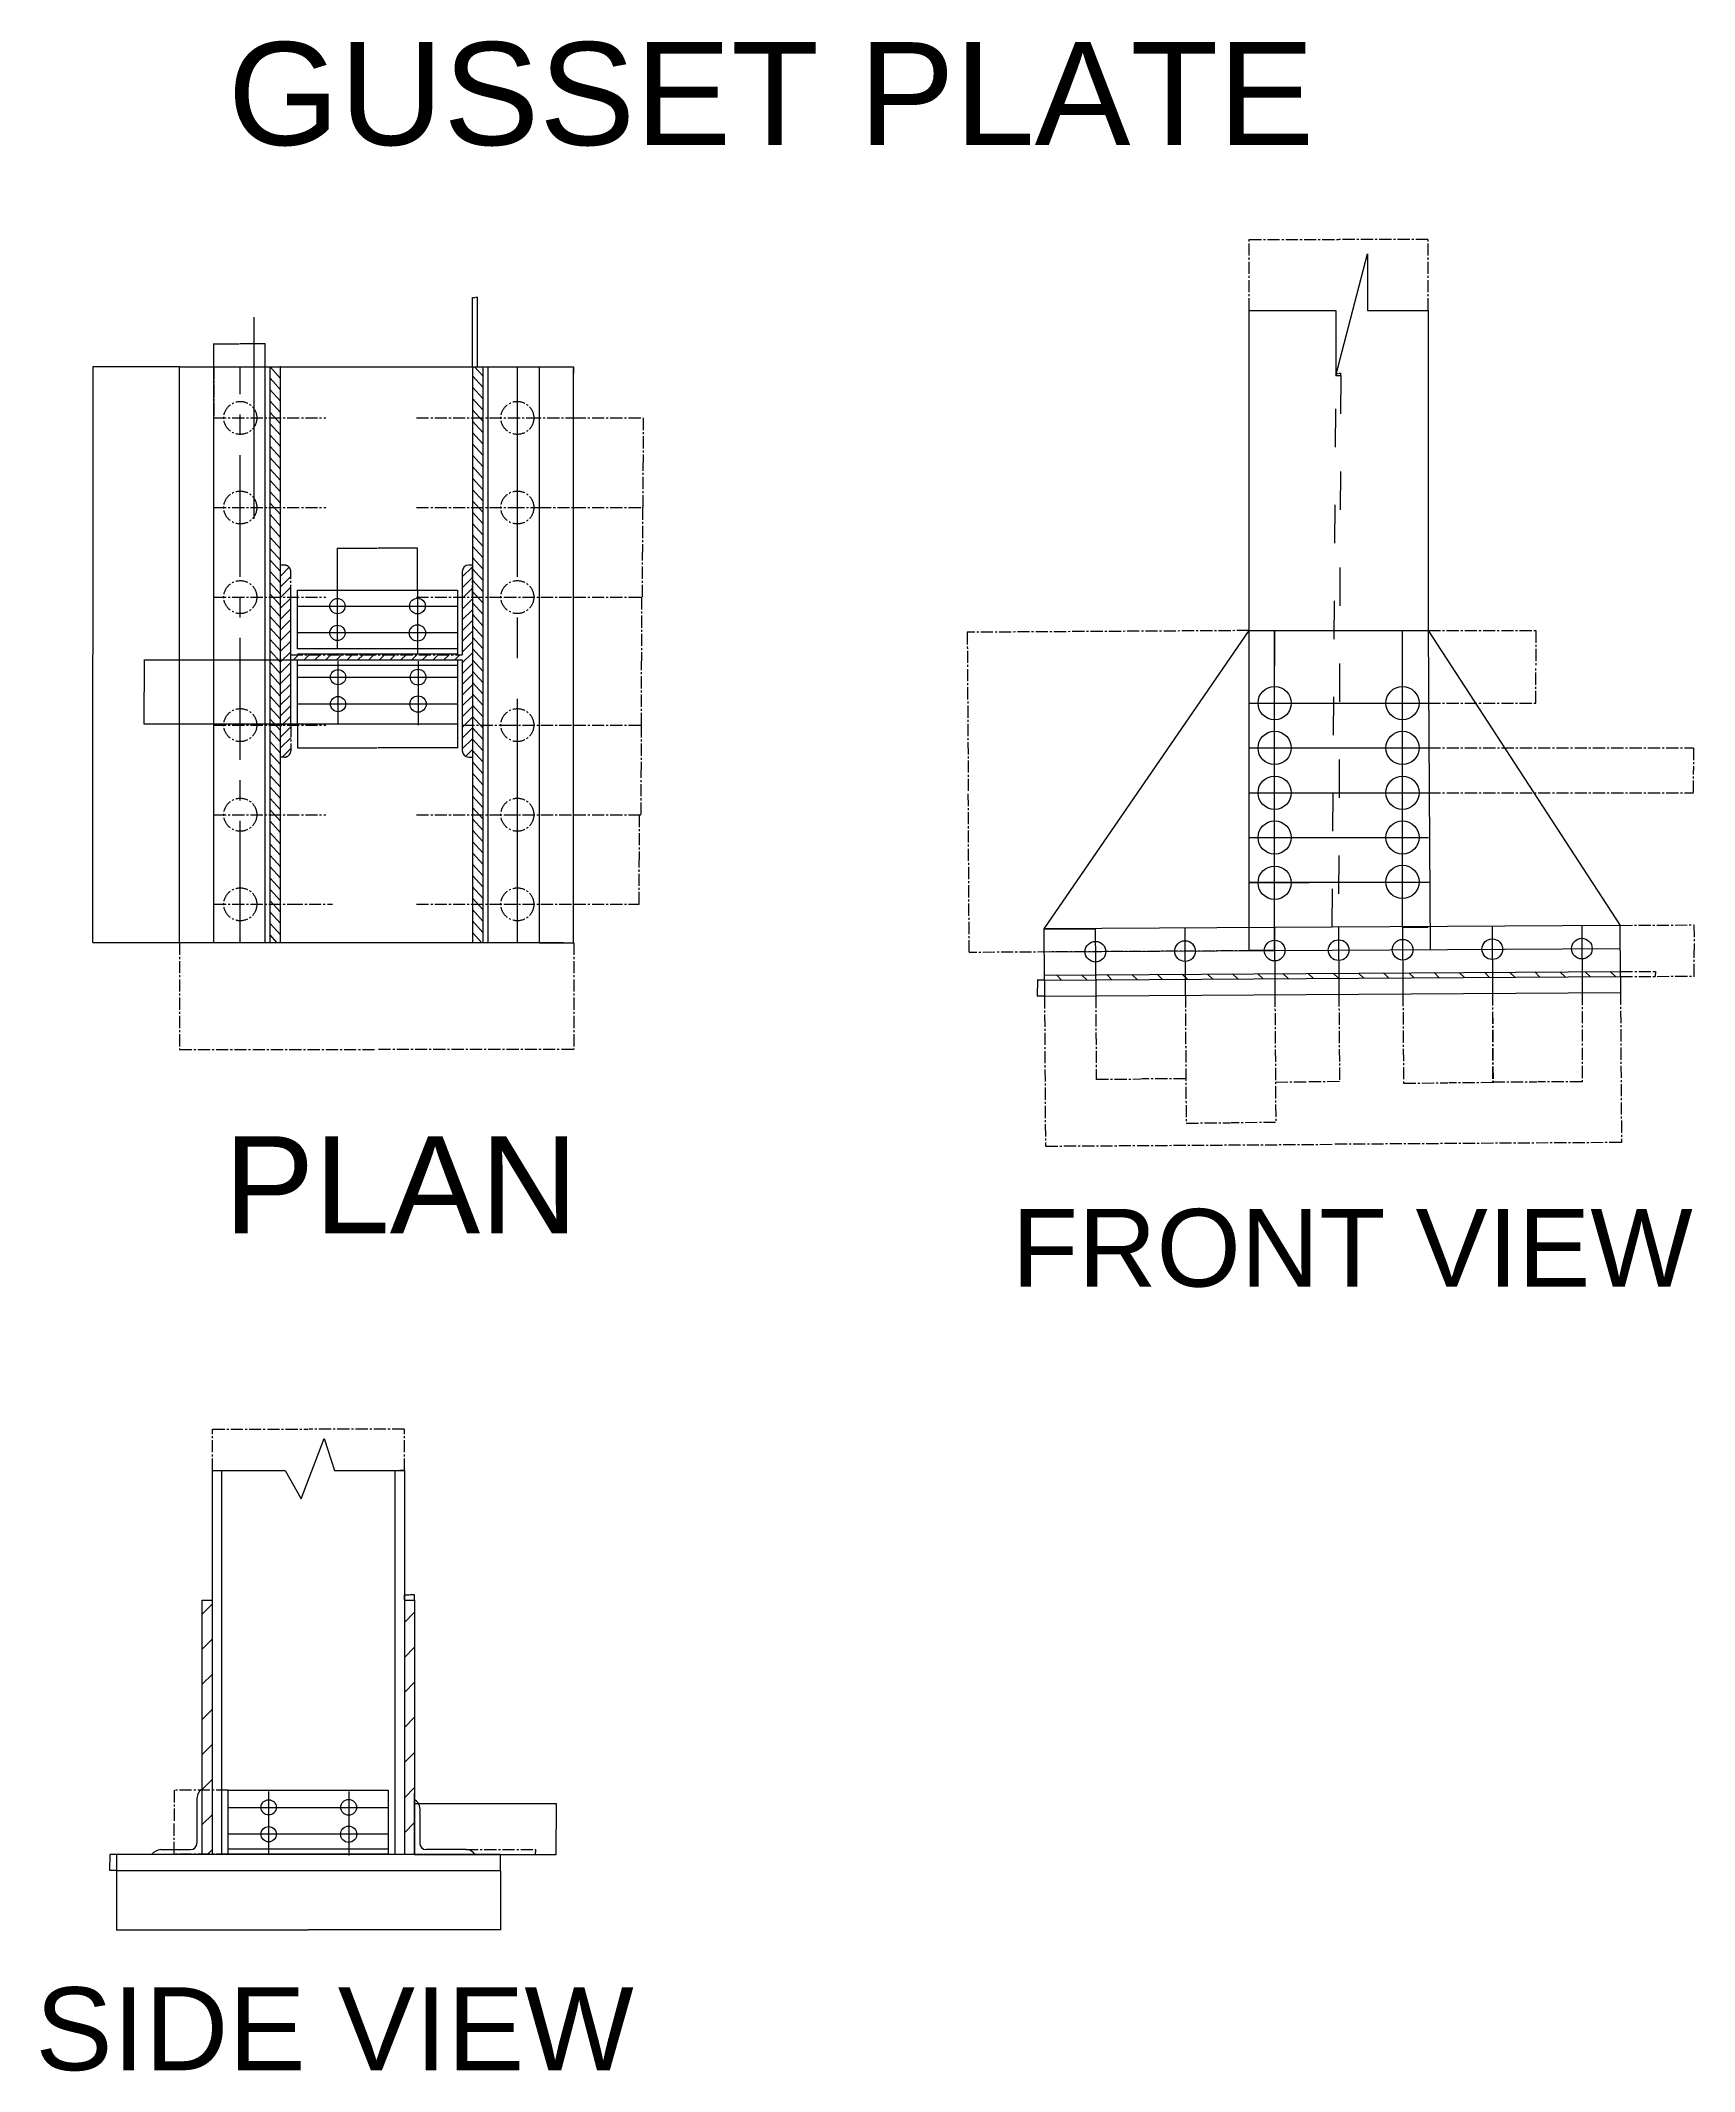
# Model space of a CAD drawing. Header units: inches. Extents: x 2437 to 5021, y 948 to 4121.
import ezdxf

# ---------------------------------------------------------------- set-up
doc = ezdxf.new("R2010")
doc.units = ezdxf.units.IN
doc.header["$MEASUREMENT"] = 0
doc.linetypes.add('ACAD_ISO03W100', pattern=[30, 12, -18])
doc.linetypes.add('CENTER2', pattern=[28.575, 19.05, -3.175, 3.175, -3.175])
doc.styles.get("Standard").update_dxf_attribs({"font": 'arial.ttf'})
doc.dimstyles.get("Standard").update_dxf_attribs({"dimtxt": 0.18, "dimasz": 0.18, "dimexe": 0.18, "dimexo": 0.0625, "dimgap": 0.09, "dimtad": 0, "dimtih": 1, "dimtoh": 1, "dimdec": 4, "dimzin": 0, "dimdsep": 46, "dimtxsty": 'Standard', "dimcen": 0.09, "dimadec": 0, "dimazin": 0, "dimtfac": 1, "dimtdec": 4, "dimtofl": 0, "dimtmove": 0, "dimatfit": 3, "dimfxl": 1, "dimtolj": 1, "dimtzin": 0, "dimarcsym": 0})
pattern_1 = [(132, (1407.038, 2367.11), (-8.824845, -7.945926), [])]
pattern_2 = [(45, (1407.038, 2367.11), (-8.39689, 8.39689), [])]

# ---------------------------------------------------------------- blocks, each defined once
blk = doc.blocks.new('*D37')
at = {"color": 0, "lineweight": -2, "transparency": 16777216}
for p, q in [((2555.1, 1261.8), (2555.1, 1169.1)), ((3155.1, 1261.8), (3155.1, 1169.1)), ((2555.3, 1169.3), (2854.8, 1169.3)), ((3154.9, 1169.3), (2855.4, 1169.3))]:
    blk.add_line(p, q, dxfattribs=at)
at = {"color": 0, "transparency": 16777216}
for points in [[(2555.3, 1169.3), (2555.3, 1169.3), (2555.1, 1169.3)], [(3154.9, 1169.3), (3154.9, 1169.3), (3155.1, 1169.3)]]:
    blk.add_solid(points, dxfattribs=at)
at = {"layer": 'Defpoints', "color": 0, "transparency": 16777216}
for p in [(2555.1, 1261.9), (3155.1, 1261.9), (3155.1, 1169.3)]:
    blk.add_point(p, dxfattribs=at)
at = {"color": 0, "transparency": 16777216, "insert": (2855.1, 1169.3), "char_height": 0.18, "attachment_point": 5}
blk.add_mtext('\\A1;600', dxfattribs=at)
blk = doc.blocks.new('*D38')
at = {"color": 0, "lineweight": -2, "transparency": 16777216}
for p, q in [((2707.6, 3611.7), (2707.6, 3647.8)), ((2707.8, 3647.6), (2747.1, 3647.6)), ((2787.4, 3647.6), (2748.1, 3647.6)), ((2787.6, 3611.7), (2787.6, 3647.8))]:
    blk.add_line(p, q, dxfattribs=at)
at = {"color": 0, "transparency": 16777216}
for points in [[(2707.8, 3647.6), (2707.8, 3647.6), (2707.6, 3647.6)], [(2787.4, 3647.6), (2787.4, 3647.6), (2787.6, 3647.6)]]:
    blk.add_solid(points, dxfattribs=at)
at = {"layer": 'Defpoints', "color": 0, "transparency": 16777216}
for p in [(2707.6, 3647.6), (2707.6, 3611.7), (2787.6, 3611.7)]:
    blk.add_point(p, dxfattribs=at)
at = {"color": 0, "transparency": 16777216, "insert": (2747.6, 3647.6), "char_height": 0.18, "attachment_point": 5}
blk.add_mtext('\\A1;80.0000', dxfattribs=at)
blk = doc.blocks.new('*D39')
at = {"color": 0, "lineweight": -2, "transparency": 16777216}
for p, q in [((2653.5, 3611.7), (2518.4, 3611.7)), ((2518.6, 3611.5), (2518.6, 3161.9)), ((2518.6, 2711.9), (2518.6, 3161.5)), ((2653.5, 2711.7), (2518.4, 2711.7))]:
    blk.add_line(p, q, dxfattribs=at)
at = {"color": 0, "transparency": 16777216}
for points in [[(2518.6, 3611.5), (2518.6, 3611.5), (2518.6, 3611.7)], [(2518.6, 2711.9), (2518.6, 2711.9), (2518.6, 2711.7)]]:
    blk.add_solid(points, dxfattribs=at)
at = {"layer": 'Defpoints', "color": 0, "transparency": 16777216}
for p in [(2653.6, 3611.7), (2518.6, 2711.7), (2653.6, 2711.7)]:
    blk.add_point(p, dxfattribs=at)
at = {"color": 0, "transparency": 16777216, "insert": (2518.6, 3161.7), "char_height": 0.18, "attachment_point": 5}
blk.add_mtext('\\A1;900.0000', dxfattribs=at)
blk = doc.blocks.new('*D40')
at = {"color": 0, "lineweight": -2, "transparency": 16777216}
for p, q in [((2838.3, 3153.4), (2598.1, 3153.4)), ((2598.3, 3153.2), (2598.3, 3103.6)), ((2598.3, 3053.6), (2598.3, 3103.2)), ((2838.3, 3053.4), (2598.1, 3053.4))]:
    blk.add_line(p, q, dxfattribs=at)
at = {"color": 0, "transparency": 16777216}
for points in [[(2598.3, 3153.2), (2598.3, 3153.2), (2598.3, 3153.4)], [(2598.3, 3053.6), (2598.3, 3053.6), (2598.3, 3053.4)]]:
    blk.add_solid(points, dxfattribs=at)
at = {"layer": 'Defpoints', "color": 0, "transparency": 16777216}
for p in [(2838.3, 3153.4), (2598.3, 3053.4), (2838.3, 3053.4)]:
    blk.add_point(p, dxfattribs=at)
at = {"color": 0, "transparency": 16777216, "insert": (2598.3, 3103.4), "char_height": 0.18, "attachment_point": 5}
blk.add_mtext('\\A1;100.0000', dxfattribs=at)
blk = doc.blocks.new('*D41')
at = {"color": 0, "lineweight": -2, "transparency": 16777216}
for p, q in [((2838.3, 3053.4), (2838.3, 3015.9)), ((3088.3, 3053.4), (3088.3, 3015.9)), ((2838.5, 3016.1), (2962.7, 3016.1)), ((3088.1, 3016.1), (2963.9, 3016.1))]:
    blk.add_line(p, q, dxfattribs=at)
at = {"color": 0, "transparency": 16777216}
for points in [[(2838.5, 3016.1), (2838.5, 3016.1), (2838.3, 3016.1)], [(3088.1, 3016.1), (3088.1, 3016.1), (3088.3, 3016.1)]]:
    blk.add_solid(points, dxfattribs=at)
at = {"layer": 'Defpoints', "color": 0, "transparency": 16777216}
for p in [(2838.3, 3053.4), (3088.3, 3053.4), (3088.3, 3016.1)]:
    blk.add_point(p, dxfattribs=at)
at = {"color": 0, "transparency": 16777216, "insert": (2963.3, 3016.1), "char_height": 0.18, "attachment_point": 5}
blk.add_mtext('\\A1;250.0000', dxfattribs=at)
blk = doc.blocks.new('*D42')
at = {"color": 0, "lineweight": -2, "transparency": 16777216}
for p, q in [((2900.5, 3262.8), (2900.5, 3328.1)), ((2900.7, 3327.9), (2962.4, 3327.9)), ((3025.4, 3327.9), (2963.6, 3327.9)), ((3025.5, 3262.8), (3025.5, 3328.1))]:
    blk.add_line(p, q, dxfattribs=at)
at = {"color": 0, "transparency": 16777216}
for points in [[(2900.7, 3327.9), (2900.7, 3327.9), (2900.5, 3327.9)], [(3025.4, 3327.9), (3025.4, 3327.9), (3025.5, 3327.9)]]:
    blk.add_solid(points, dxfattribs=at)
at = {"layer": 'Defpoints', "color": 0, "transparency": 16777216}
for p in [(3025.5, 3327.9), (2900.5, 3262.7), (3025.5, 3262.7)]:
    blk.add_point(p, dxfattribs=at)
at = {"color": 0, "transparency": 16777216, "insert": (2963, 3327.9), "char_height": 0.18, "attachment_point": 5}
blk.add_mtext('\\A1;125.0000', dxfattribs=at)
blk = doc.blocks.new('*D36')
at = {"color": 0, "lineweight": -2, "transparency": 16777216}
for p, q in [((3111.6, 3611.7), (3111.6, 3720)), ((3111.8, 3719.8), (3115.1, 3719.8)), ((3119.4, 3719.8), (3116.1, 3719.8)), ((3119.6, 3611.7), (3119.6, 3720))]:
    blk.add_line(p, q, dxfattribs=at)
at = {"color": 0, "transparency": 16777216}
for points in [[(3111.8, 3719.8), (3111.8, 3719.8), (3111.6, 3719.8)], [(3119.4, 3719.8), (3119.4, 3719.8), (3119.6, 3719.8)]]:
    blk.add_solid(points, dxfattribs=at)
at = {"layer": 'Defpoints', "color": 0, "transparency": 16777216}
for p in [(3111.6, 3719.8), (3111.6, 3611.7), (3119.6, 3611.7)]:
    blk.add_point(p, dxfattribs=at)
at = {"color": 0, "transparency": 16777216, "insert": (3115.6, 3719.8), "char_height": 0.18, "attachment_point": 5}
blk.add_mtext('\\A1;8.0000', dxfattribs=at)
blk = doc.blocks.new('*D43')
at = {"color": 0, "linetype": 'CENTER2', "lineweight": -2, "transparency": 16777216}
for p, q in [((2653.6, 2711.6), (2653.6, 2544.8)), ((3269.6, 2711.6), (3269.6, 2544.8)), ((2653.8, 2545), (2961.3, 2545)), ((3269.4, 2545), (2961.9, 2545))]:
    blk.add_line(p, q, dxfattribs=at)
at = {"color": 0, "linetype": 'CENTER2', "transparency": 16777216}
for points in [[(2653.8, 2545), (2653.8, 2545), (2653.6, 2545)], [(3269.4, 2545), (3269.4, 2545), (3269.6, 2545)]]:
    blk.add_solid(points, dxfattribs=at)
at = {"layer": 'Defpoints', "color": 0, "linetype": 'CENTER2', "transparency": 16777216}
for p in [(2653.6, 2711.7), (3269.6, 2711.7), (3269.6, 2545)]:
    blk.add_point(p, dxfattribs=at)
at = {"color": 0, "linetype": 'CENTER2', "transparency": 16777216, "insert": (2961.6, 2545), "char_height": 0.18, "attachment_point": 5}
blk.add_mtext('\\A1;600', dxfattribs=at)
blk = doc.blocks.new('*D44')
at = {"color": 0, "linetype": 'CENTER2', "lineweight": -2, "transparency": 16777216}
for p, q in [((3269.7, 2911.7), (3372.1, 2911.7)), ((3371.9, 2911.5), (3371.9, 2841.9)), ((3371.9, 2771.9), (3371.9, 2841.5)), ((3269.7, 2771.7), (3372.1, 2771.7))]:
    blk.add_line(p, q, dxfattribs=at)
at = {"color": 0, "linetype": 'CENTER2', "transparency": 16777216}
for points in [[(3371.8, 2911.5), (3371.9, 2911.5), (3371.9, 2911.7)], [(3371.8, 2771.9), (3371.9, 2771.9), (3371.9, 2771.7)]]:
    blk.add_solid(points, dxfattribs=at)
at = {"layer": 'Defpoints', "color": 0, "linetype": 'CENTER2', "transparency": 16777216}
for p in [(3269.6, 2911.7), (3269.6, 2771.7), (3371.9, 2771.7)]:
    blk.add_point(p, dxfattribs=at)
at = {"color": 0, "linetype": 'CENTER2', "transparency": 16777216, "insert": (3371.9, 2841.7), "char_height": 0.18, "attachment_point": 5}
blk.add_mtext('\\A1;140.0000', dxfattribs=at)
blk = doc.blocks.new('*D45')
at = {"color": 0, "linetype": 'CENTER2', "lineweight": -2, "transparency": 16777216}
for p, q in [((3269.7, 3051.7), (3375.4, 3051.7)), ((3375.2, 3051.5), (3375.2, 2981.9)), ((3375.2, 2911.9), (3375.2, 2981.5)), ((3269.7, 2911.7), (3375.4, 2911.7))]:
    blk.add_line(p, q, dxfattribs=at)
at = {"color": 0, "linetype": 'CENTER2', "transparency": 16777216}
for points in [[(3375.2, 3051.5), (3375.2, 3051.5), (3375.2, 3051.7)], [(3375.2, 2911.9), (3375.2, 2911.9), (3375.2, 2911.7)]]:
    blk.add_solid(points, dxfattribs=at)
at = {"layer": 'Defpoints', "color": 0, "linetype": 'CENTER2', "transparency": 16777216}
for p in [(3269.6, 3051.7), (3269.6, 2911.7), (3375.2, 2911.7)]:
    blk.add_point(p, dxfattribs=at)
at = {"color": 0, "linetype": 'CENTER2', "transparency": 16777216, "insert": (3375.2, 2981.7), "char_height": 0.18, "attachment_point": 5}
blk.add_mtext('\\A1;140.0000', dxfattribs=at)
blk = doc.blocks.new('*D46')
at = {"color": 0, "linetype": 'CENTER2', "lineweight": -2, "transparency": 16777216}
for p, q in [((3269.7, 3251.7), (3375.8, 3251.7)), ((3375.6, 3251.5), (3375.6, 3151.9)), ((3375.6, 3051.9), (3375.6, 3151.5)), ((3269.7, 3051.7), (3375.8, 3051.7))]:
    blk.add_line(p, q, dxfattribs=at)
at = {"color": 0, "linetype": 'CENTER2', "transparency": 16777216}
for points in [[(3375.6, 3251.5), (3375.6, 3251.5), (3375.6, 3251.7)], [(3375.6, 3051.9), (3375.6, 3051.9), (3375.6, 3051.7)]]:
    blk.add_solid(points, dxfattribs=at)
at = {"layer": 'Defpoints', "color": 0, "linetype": 'CENTER2', "transparency": 16777216}
for p in [(3269.6, 3251.7), (3269.6, 3051.7), (3375.6, 3051.7)]:
    blk.add_point(p, dxfattribs=at)
at = {"color": 0, "linetype": 'CENTER2', "transparency": 16777216, "insert": (3375.6, 3151.7), "char_height": 0.18, "attachment_point": 5}
blk.add_mtext('\\A1;200.0000', dxfattribs=at)
blk = doc.blocks.new('*D47')
at = {"color": 0, "linetype": 'CENTER2', "lineweight": -2, "transparency": 16777216}
for p, q in [((3269.7, 3391.7), (3377.5, 3391.7)), ((3377.3, 3391.5), (3377.3, 3321.9)), ((3377.3, 3251.9), (3377.3, 3321.5)), ((3269.7, 3251.7), (3377.5, 3251.7))]:
    blk.add_line(p, q, dxfattribs=at)
at = {"color": 0, "linetype": 'CENTER2', "transparency": 16777216}
for points in [[(3377.2, 3391.5), (3377.3, 3391.5), (3377.3, 3391.7)], [(3377.2, 3251.9), (3377.3, 3251.9), (3377.3, 3251.7)]]:
    blk.add_solid(points, dxfattribs=at)
at = {"layer": 'Defpoints', "color": 0, "linetype": 'CENTER2', "transparency": 16777216}
for p in [(3269.6, 3391.7), (3269.6, 3251.7), (3377.3, 3251.7)]:
    blk.add_point(p, dxfattribs=at)
at = {"color": 0, "linetype": 'CENTER2', "transparency": 16777216, "insert": (3377.3, 3321.7), "char_height": 0.18, "attachment_point": 5}
blk.add_mtext('\\A1;140.0000', dxfattribs=at)
blk = doc.blocks.new('*D48')
at = {"color": 0, "linetype": 'CENTER2', "lineweight": -2, "transparency": 16777216}
for p, q in [((3269.7, 3531.7), (3378.3, 3531.7)), ((3378.1, 3531.5), (3378.1, 3461.9)), ((3378.1, 3391.9), (3378.1, 3461.5)), ((3269.7, 3391.7), (3378.3, 3391.7))]:
    blk.add_line(p, q, dxfattribs=at)
at = {"color": 0, "linetype": 'CENTER2', "transparency": 16777216}
for points in [[(3378.1, 3531.5), (3378.1, 3531.5), (3378.1, 3531.7)], [(3378.1, 3391.9), (3378.1, 3391.9), (3378.1, 3391.7)]]:
    blk.add_solid(points, dxfattribs=at)
at = {"layer": 'Defpoints', "color": 0, "linetype": 'CENTER2', "transparency": 16777216}
for p in [(3269.6, 3531.7), (3269.6, 3391.7), (3378.1, 3391.7)]:
    blk.add_point(p, dxfattribs=at)
at = {"color": 0, "linetype": 'CENTER2', "transparency": 16777216, "insert": (3378.1, 3461.7), "char_height": 0.18, "attachment_point": 5}
blk.add_mtext('\\A1;140.0000', dxfattribs=at)
blk = doc.blocks.new('*D49')
at = {"color": 0, "linetype": 'CENTER2', "lineweight": -2, "transparency": 16777216}
for p, q in [((4005, 2653.2), (3993.9, 2653.1)), ((3994.1, 2653), (3994.1, 2640.8)), ((3994.2, 2628.3), (3994.1, 2640.5)), ((4005.2, 2628.2), (3994, 2628.1))]:
    blk.add_line(p, q, dxfattribs=at)
at = {"color": 0, "linetype": 'CENTER2', "transparency": 16777216}
for points in [[(3994.1, 2653), (3994, 2653), (3994.1, 2653.1)], [(3994.2, 2628.3), (3994.2, 2628.3), (3994.2, 2628.1)]]:
    blk.add_solid(points, dxfattribs=at)
at = {"layer": 'Defpoints', "color": 0, "linetype": 'CENTER2', "transparency": 16777216}
for p in [(3994.1, 2653.1), (4005.1, 2653.2), (4005.3, 2628.2)]:
    blk.add_point(p, dxfattribs=at)
at = {"color": 0, "linetype": 'CENTER2', "transparency": 16777216, "insert": (3994.1, 2640.6), "char_height": 0.18, "attachment_point": 5}
blk.add_mtext('\\A1;25.0000', dxfattribs=at)
blk = doc.blocks.new('*D50')
at = {"color": 0, "linetype": 'CENTER2', "lineweight": -2, "transparency": 16777216}
for p, q in [((4905.1, 2666.8), (4960, 2666.8)), ((4959.8, 2666.6), (4959.8, 2663)), ((4905.1, 2658.8), (4960, 2658.8)), ((4959.8, 2659), (4959.8, 2662.6))]:
    blk.add_line(p, q, dxfattribs=at)
at = {"color": 0, "linetype": 'CENTER2', "transparency": 16777216}
for points in [[(4959.8, 2666.6), (4959.8, 2666.6), (4959.8, 2666.8)], [(4959.8, 2659), (4959.8, 2659), (4959.8, 2658.8)]]:
    blk.add_solid(points, dxfattribs=at)
at = {"layer": 'Defpoints', "color": 0, "linetype": 'CENTER2', "transparency": 16777216}
for p in [(4905, 2666.8), (4905.1, 2658.8), (4959.8, 2658.8)]:
    blk.add_point(p, dxfattribs=at)
at = {"color": 0, "linetype": 'CENTER2', "transparency": 16777216, "insert": (4959.8, 2662.8), "char_height": 0.18, "attachment_point": 5}
blk.add_mtext('\\A1;7.9998', dxfattribs=at)
blk = doc.blocks.new('*D51')
at = {"color": 0, "linetype": 'CENTER2', "lineweight": -2, "transparency": 16777216}
for p, q in [((4904.7, 2738.8), (5020.1, 2739.5)), ((5019.9, 2739.3), (5020.2, 2699.7)), ((5020.4, 2659.7), (5020.2, 2699.3)), ((4905.1, 2658.8), (5020.6, 2659.5))]:
    blk.add_line(p, q, dxfattribs=at)
at = {"color": 0, "linetype": 'CENTER2', "transparency": 16777216}
for points in [[(5019.9, 2739.3), (5019.9, 2739.3), (5019.9, 2739.5)], [(5020.4, 2659.7), (5020.4, 2659.7), (5020.4, 2659.5)]]:
    blk.add_solid(points, dxfattribs=at)
at = {"layer": 'Defpoints', "color": 0, "linetype": 'CENTER2', "transparency": 16777216}
for p in [(4904.6, 2738.8), (5019.9, 2739.5), (4905.1, 2658.8)]:
    blk.add_point(p, dxfattribs=at)
at = {"color": 0, "linetype": 'CENTER2', "transparency": 16777216, "insert": (5020.2, 2699.5), "char_height": 0.18, "attachment_point": 5}
blk.add_mtext('\\A1;80.0000', dxfattribs=at)
blk = doc.blocks.new('*D52')
at = {"color": 0, "linetype": 'CENTER2', "lineweight": -2, "transparency": 16777216}
for p, q in [((4705.2, 2632.5), (4705.2, 2494.3)), ((4845.2, 2633.4), (4845.2, 2494.3)), ((4705.4, 2494.5), (4774.6, 2494.5)), ((4845.1, 2494.5), (4775.8, 2494.5))]:
    blk.add_line(p, q, dxfattribs=at)
at = {"color": 0, "linetype": 'CENTER2', "transparency": 16777216}
for points in [[(4705.4, 2494.5), (4705.4, 2494.4), (4705.2, 2494.5)], [(4845.1, 2494.5), (4845.1, 2494.4), (4845.2, 2494.5)]]:
    blk.add_solid(points, dxfattribs=at)
at = {"layer": 'Defpoints', "color": 0, "linetype": 'CENTER2', "transparency": 16777216}
for p in [(4705.2, 2632.6), (4845.2, 2633.4), (4705.2, 2494.5)]:
    blk.add_point(p, dxfattribs=at)
at = {"color": 0, "linetype": 'CENTER2', "transparency": 16777216, "insert": (4775.2, 2494.5), "char_height": 0.18, "attachment_point": 5}
blk.add_mtext('\\A1;139.9973', dxfattribs=at)
blk = doc.blocks.new('*D53')
at = {"color": 0, "linetype": 'CENTER2', "lineweight": -2, "transparency": 16777216}
for p, q in [((4565.2, 2631.6), (4566.1, 2492.1)), ((4705.2, 2632.5), (4706.1, 2493)), ((4566.3, 2492.3), (4635.5, 2492.7)), ((4705.9, 2493.1), (4636.7, 2492.7))]:
    blk.add_line(p, q, dxfattribs=at)
at = {"color": 0, "linetype": 'CENTER2', "transparency": 16777216}
for points in [[(4566.3, 2492.3), (4566.3, 2492.2), (4566.1, 2492.3)], [(4705.9, 2493.2), (4705.9, 2493.1), (4706.1, 2493.1)]]:
    blk.add_solid(points, dxfattribs=at)
at = {"layer": 'Defpoints', "color": 0, "linetype": 'CENTER2', "transparency": 16777216}
for p in [(4565.2, 2631.7), (4705.2, 2632.6), (4566.1, 2492.3)]:
    blk.add_point(p, dxfattribs=at)
at = {"color": 0, "linetype": 'CENTER2', "transparency": 16777216, "insert": (4636.1, 2492.7), "char_height": 0.18, "attachment_point": 5}
blk.add_mtext('\\A1;140.0000', dxfattribs=at)
blk = doc.blocks.new('*D54')
at = {"color": 0, "linetype": 'CENTER2', "lineweight": -2, "transparency": 16777216}
for p, q in [((4365.2, 2630.4), (4366.1, 2493.8)), ((4465.2, 2631), (4466.1, 2494.4)), ((4366.3, 2494), (4415.5, 2494.3)), ((4465.9, 2494.6), (4416.7, 2494.3))]:
    blk.add_line(p, q, dxfattribs=at)
at = {"color": 0, "linetype": 'CENTER2', "transparency": 16777216}
for points in [[(4366.3, 2494), (4366.3, 2494), (4366.1, 2494)], [(4465.9, 2494.6), (4465.9, 2494.6), (4466.1, 2494.6)]]:
    blk.add_solid(points, dxfattribs=at)
at = {"layer": 'Defpoints', "color": 0, "linetype": 'CENTER2', "transparency": 16777216}
for p in [(4365.2, 2630.4), (4465.2, 2631.1), (4366.1, 2494)]:
    blk.add_point(p, dxfattribs=at)
at = {"color": 0, "linetype": 'CENTER2', "transparency": 16777216, "insert": (4416.1, 2494.3), "char_height": 0.18, "attachment_point": 5}
blk.add_mtext('\\A1;100.0000', dxfattribs=at)
blk = doc.blocks.new('*D55')
at = {"color": 0, "linetype": 'CENTER2', "lineweight": -2, "transparency": 16777216}
for p, q in [((4905.2, 2633.7), (4906.7, 2399.3)), ((4005.3, 2628.1), (4006.7, 2393.8)), ((4006.9, 2393.9), (4456.1, 2396.7)), ((4906.5, 2399.5), (4457.3, 2396.7))]:
    blk.add_line(p, q, dxfattribs=at)
at = {"color": 0, "linetype": 'CENTER2', "transparency": 16777216}
for points in [[(4006.9, 2394), (4006.9, 2393.9), (4006.7, 2393.9)], [(4906.5, 2399.5), (4906.5, 2399.5), (4906.7, 2399.5)]]:
    blk.add_solid(points, dxfattribs=at)
at = {"layer": 'Defpoints', "color": 0, "linetype": 'CENTER2', "transparency": 16777216}
for p in [(4905.2, 2633.8), (4005.3, 2628.2), (4906.7, 2399.5)]:
    blk.add_point(p, dxfattribs=at)
at = {"color": 0, "linetype": 'CENTER2', "transparency": 16777216, "insert": (4456.7, 2396.7), "char_height": 0.18, "attachment_point": 5}
blk.add_mtext('\\A1;900.0000', dxfattribs=at)
blk = doc.blocks.new('*D56')
at = {"color": 0, "linetype": 'CENTER2', "lineweight": -2, "transparency": 16777216}
for p, q in [((4225.3, 2629.5), (4226.5, 2429.7)), ((4365.2, 2630.4), (4366.5, 2430.6)), ((4226.7, 2429.9), (4295.9, 2430.3)), ((4366.3, 2430.8), (4297.1, 2430.3))]:
    blk.add_line(p, q, dxfattribs=at)
at = {"color": 0, "linetype": 'CENTER2', "transparency": 16777216}
for points in [[(4226.7, 2429.9), (4226.7, 2429.9), (4226.5, 2429.9)], [(4366.3, 2430.8), (4366.3, 2430.7), (4366.5, 2430.8)]]:
    blk.add_solid(points, dxfattribs=at)
at = {"layer": 'Defpoints', "color": 0, "linetype": 'CENTER2', "transparency": 16777216}
for p in [(4225.3, 2629.6), (4365.2, 2630.4), (4226.5, 2429.9)]:
    blk.add_point(p, dxfattribs=at)
at = {"color": 0, "linetype": 'CENTER2', "transparency": 16777216, "insert": (4296.5, 2430.3), "char_height": 0.18, "attachment_point": 5}
blk.add_mtext('\\A1;140.0000', dxfattribs=at)
blk = doc.blocks.new('*D57')
at = {"color": 0, "linetype": 'CENTER2', "lineweight": -2, "transparency": 16777216}
for p, q in [((4085.3, 2628.6), (4086.1, 2498.2)), ((4225.3, 2629.5), (4226.1, 2499)), ((4086.2, 2498.4), (4155.5, 2498.8)), ((4225.9, 2499.2), (4156.7, 2498.8))]:
    blk.add_line(p, q, dxfattribs=at)
at = {"color": 0, "linetype": 'CENTER2', "transparency": 16777216}
for points in [[(4086.2, 2498.4), (4086.2, 2498.3), (4086.1, 2498.3)], [(4225.9, 2499.2), (4225.9, 2499.2), (4226.1, 2499.2)]]:
    blk.add_solid(points, dxfattribs=at)
at = {"layer": 'Defpoints', "color": 0, "linetype": 'CENTER2', "transparency": 16777216}
for p in [(4085.3, 2628.7), (4225.3, 2629.6), (4086.1, 2498.3)]:
    blk.add_point(p, dxfattribs=at)
at = {"color": 0, "linetype": 'CENTER2', "transparency": 16777216, "insert": (4156.1, 2498.8), "char_height": 0.18, "attachment_point": 5}
blk.add_mtext('\\A1;140.0000', dxfattribs=at)
blk = doc.blocks.new('*D58')
at = {"color": 0, "linetype": 'CENTER2', "lineweight": -2, "transparency": 16777216}
for p, q in [((4605, 3016.1), (5019.1, 3016.1)), ((5019, 3015.9), (5019, 2981.2)), ((5019, 2946.2), (5019, 2980.9)), ((4605, 2946.1), (5019.1, 2946.1))]:
    blk.add_line(p, q, dxfattribs=at)
at = {"color": 0, "linetype": 'CENTER2', "transparency": 16777216}
for points in [[(5018.9, 3015.9), (5019, 3015.9), (5019, 3016.1)], [(5018.9, 2946.2), (5019, 2946.2), (5019, 2946.1)]]:
    blk.add_solid(points, dxfattribs=at)
at = {"layer": 'Defpoints', "color": 0, "linetype": 'CENTER2', "transparency": 16777216}
for p in [(4605, 3016.1), (4605, 2946.1), (5019, 2946.1)]:
    blk.add_point(p, dxfattribs=at)
at = {"color": 0, "linetype": 'CENTER2', "transparency": 16777216, "insert": (5019, 2981.1), "char_height": 0.18, "attachment_point": 5}
blk.add_mtext('\\A1;70.0000', dxfattribs=at)
blk = doc.blocks.new('*D59')
at = {"color": 0, "linetype": 'CENTER2', "lineweight": -2, "transparency": 16777216}
for p, q in [((4604.7, 3199.4), (4772.8, 3199.4)), ((4772.7, 3199.3), (4772.7, 3142.9)), ((4772.7, 3086.2), (4772.7, 3142.6)), ((4604.7, 3086.1), (4772.8, 3086.1))]:
    blk.add_line(p, q, dxfattribs=at)
at = {"color": 0, "linetype": 'CENTER2', "transparency": 16777216}
for points in [[(4772.6, 3199.3), (4772.7, 3199.3), (4772.7, 3199.4)], [(4772.6, 3086.2), (4772.7, 3086.2), (4772.7, 3086.1)]]:
    blk.add_solid(points, dxfattribs=at)
at = {"layer": 'Defpoints', "color": 0, "linetype": 'CENTER2', "transparency": 16777216}
for p in [(4604.6, 3199.4), (4604.6, 3086.1), (4772.7, 3086.1)]:
    blk.add_point(p, dxfattribs=at)
at = {"color": 0, "linetype": 'CENTER2', "transparency": 16777216, "insert": (4772.7, 3142.8), "char_height": 0.18, "attachment_point": 5}
blk.add_mtext('\\A1;92.5', dxfattribs=at)
blk = doc.blocks.new('*D60')
at = {"color": 0, "linetype": 'CENTER2', "lineweight": -2, "transparency": 16777216}
for p, q in [((4324.8, 3199.4), (3884.3, 3196.7)), ((3884.5, 3196.5), (3886.1, 2946.8)), ((3887.6, 2696.7), (3886.1, 2946.4)), ((4327.9, 2699.2), (3887.5, 2696.5))]:
    blk.add_line(p, q, dxfattribs=at)
at = {"color": 0, "linetype": 'CENTER2', "transparency": 16777216}
for points in [[(3884.6, 3196.5), (3884.5, 3196.5), (3884.5, 3196.7)], [(3887.7, 2696.7), (3887.6, 2696.7), (3887.6, 2696.5)]]:
    blk.add_solid(points, dxfattribs=at)
at = {"layer": 'Defpoints', "color": 0, "linetype": 'CENTER2', "transparency": 16777216}
for p in [(4324.8, 3199.4), (4327.9, 2699.2), (3887.6, 2696.5)]:
    blk.add_point(p, dxfattribs=at)
at = {"color": 0, "linetype": 'CENTER2', "transparency": 16777216, "insert": (3886.1, 2946.6), "char_height": 0.18, "attachment_point": 5}
blk.add_mtext('\\A1;500.2386', dxfattribs=at)
blk = doc.blocks.new('*D61')
at = {"color": 0, "linetype": 'CENTER2', "lineweight": -2, "transparency": 16777216}
for p, q in [((4324.8, 3699.5), (4324.8, 3810.4)), ((4325, 3810.2), (4464.4, 3810.2)), ((4604.4, 3810.2), (4465, 3810.2)), ((4604.6, 3699.5), (4604.6, 3810.4))]:
    blk.add_line(p, q, dxfattribs=at)
at = {"color": 0, "linetype": 'CENTER2', "transparency": 16777216}
for points in [[(4325, 3810.2), (4325, 3810.2), (4324.8, 3810.2)], [(4604.4, 3810.2), (4604.4, 3810.2), (4604.6, 3810.2)]]:
    blk.add_solid(points, dxfattribs=at)
at = {"layer": 'Defpoints', "color": 0, "linetype": 'CENTER2', "transparency": 16777216}
for p in [(4324.8, 3810.2), (4324.8, 3699.4), (4604.6, 3699.4)]:
    blk.add_point(p, dxfattribs=at)
at = {"color": 0, "linetype": 'CENTER2', "transparency": 16777216, "insert": (4464.7, 3810.2), "char_height": 0.18, "attachment_point": 5}
blk.add_mtext('\\A1;300', dxfattribs=at)
blk = doc.blocks.new('*D62')
at = {"color": 0, "linetype": 'CENTER2', "lineweight": -2, "transparency": 16777216}
for p, q in [((4461.5, 3598), (4461.5, 3601.4)), ((4461.7, 3601.3), (4464.3, 3601.3)), ((4467.9, 3601.3), (4465.3, 3601.3)), ((4468.1, 3597.9), (4468.1, 3601.4))]:
    blk.add_line(p, q, dxfattribs=at)
at = {"color": 0, "linetype": 'CENTER2', "transparency": 16777216}
for points in [[(4461.7, 3601.3), (4461.7, 3601.2), (4461.5, 3601.3)], [(4467.9, 3601.3), (4467.9, 3601.2), (4468.1, 3601.3)]]:
    blk.add_solid(points, dxfattribs=at)
at = {"layer": 'Defpoints', "color": 0, "linetype": 'CENTER2', "transparency": 16777216}
for p in [(4461.5, 3601.3), (4461.5, 3597.9), (4468.1, 3597.8)]:
    blk.add_point(p, dxfattribs=at)
at = {"color": 0, "linetype": 'CENTER2', "transparency": 16777216, "insert": (4464.8, 3601.3), "char_height": 0.18, "attachment_point": 5}
blk.add_mtext('\\A1;6.5857', dxfattribs=at)
blk = doc.blocks.new('*D63')
at = {"color": 0, "linetype": 'CENTER2', "lineweight": -2, "transparency": 16777216}
for p, q in [((2555, 1286.9), (2544.8, 1286.9)), ((2545, 1286.7), (2545, 1274.5)), ((2545, 1262), (2545, 1274.2)), ((2555, 1261.9), (2544.8, 1261.9))]:
    blk.add_line(p, q, dxfattribs=at)
at = {"color": 0, "linetype": 'CENTER2', "transparency": 16777216}
for points in [[(2545, 1286.7), (2545, 1286.7), (2545, 1286.9)], [(2545, 1262), (2545, 1262), (2545, 1261.9)]]:
    blk.add_solid(points, dxfattribs=at)
at = {"layer": 'Defpoints', "color": 0, "linetype": 'CENTER2', "transparency": 16777216}
for p in [(2555.1, 1286.9), (2545, 1261.9), (2555.1, 1261.9)]:
    blk.add_point(p, dxfattribs=at)
at = {"color": 0, "linetype": 'CENTER2', "transparency": 16777216, "insert": (2545, 1274.4), "char_height": 0.18, "attachment_point": 5}
blk.add_mtext('\\A1;25.0000', dxfattribs=at)
blk = doc.blocks.new('*D64')
at = {"color": 0, "linetype": 'CENTER2', "lineweight": -2, "transparency": 16777216}
for p, q in [((2705.1, 1886.9), (2705.1, 1951.7)), ((2705.3, 1951.5), (2854.5, 1951.5)), ((3004.9, 1951.5), (2855.7, 1951.5)), ((3005.1, 1886.9), (3005.1, 1951.7))]:
    blk.add_line(p, q, dxfattribs=at)
at = {"color": 0, "linetype": 'CENTER2', "transparency": 16777216}
for points in [[(2705.3, 1951.5), (2705.3, 1951.5), (2705.1, 1951.5)], [(3004.9, 1951.5), (3004.9, 1951.5), (3005.1, 1951.5)]]:
    blk.add_solid(points, dxfattribs=at)
at = {"layer": 'Defpoints', "color": 0, "linetype": 'CENTER2', "transparency": 16777216}
for p in [(2705.1, 1951.5), (2705.1, 1886.9), (3005.1, 1886.9)]:
    blk.add_point(p, dxfattribs=at)
at = {"color": 0, "linetype": 'CENTER2', "transparency": 16777216, "insert": (2855.1, 1951.5), "char_height": 0.18, "attachment_point": 5}
blk.add_mtext('\\A1;300.0000', dxfattribs=at)
blk = doc.blocks.new('*D65')
at = {"color": 0, "linetype": 'CENTER2', "lineweight": -2, "transparency": 16777216}
for p, q in [((2729.9, 1387.6), (2645.2, 1387.6)), ((2645.4, 1387.4), (2645.4, 1337.8)), ((2645.4, 1287.8), (2645.4, 1337.4)), ((2729.9, 1287.6), (2645.2, 1287.6))]:
    blk.add_line(p, q, dxfattribs=at)
at = {"color": 0, "linetype": 'CENTER2', "transparency": 16777216}
for points in [[(2645.3, 1387.4), (2645.4, 1387.4), (2645.4, 1387.6)], [(2645.3, 1287.8), (2645.4, 1287.8), (2645.4, 1287.6)]]:
    blk.add_solid(points, dxfattribs=at)
at = {"layer": 'Defpoints', "color": 0, "linetype": 'CENTER2', "transparency": 16777216}
for p in [(2729.9, 1387.6), (2645.4, 1287.6), (2729.9, 1287.6)]:
    blk.add_point(p, dxfattribs=at)
at = {"color": 0, "linetype": 'CENTER2', "transparency": 16777216, "insert": (2645.4, 1337.6), "char_height": 0.18, "attachment_point": 5}
blk.add_mtext('\\A1;100.0000', dxfattribs=at)
blk = doc.blocks.new('*D66')
at = {"color": 0, "linetype": 'CENTER2', "lineweight": -2, "transparency": 16777216}
for p, q in [((3005.1, 1684.6), (3005.1, 1692.9)), ((3005.3, 1692.8), (3012.6, 1692.8)), ((3020.9, 1692.8), (3013.6, 1692.8)), ((3021.1, 1684.6), (3021.1, 1692.9))]:
    blk.add_line(p, q, dxfattribs=at)
at = {"color": 0, "linetype": 'CENTER2', "transparency": 16777216}
for points in [[(3005.3, 1692.8), (3005.3, 1692.7), (3005.1, 1692.8)], [(3020.9, 1692.8), (3020.9, 1692.7), (3021.1, 1692.8)]]:
    blk.add_solid(points, dxfattribs=at)
at = {"layer": 'Defpoints', "color": 0, "linetype": 'CENTER2', "transparency": 16777216}
for p in [(3005.1, 1684.5), (3021.1, 1692.8), (3021.1, 1684.5)]:
    blk.add_point(p, dxfattribs=at)
at = {"color": 0, "linetype": 'CENTER2', "transparency": 16777216, "insert": (3013.1, 1692.8), "char_height": 0.18, "attachment_point": 5}
blk.add_mtext('\\A1;16.0000', dxfattribs=at)
blk = doc.blocks.new('*D67')
at = {"color": 0, "linetype": 'CENTER2', "lineweight": -2, "transparency": 16777216}
for p, q in [((3101.2, 1294.9), (3210.1, 1294.9)), ((3101.2, 1286.9), (3210.1, 1286.9)), ((3209.9, 1294.7), (3209.9, 1291)), ((3209.9, 1287), (3209.9, 1290.7))]:
    blk.add_line(p, q, dxfattribs=at)
at = {"color": 0, "linetype": 'CENTER2', "transparency": 16777216}
for points in [[(3209.8, 1294.7), (3209.9, 1294.7), (3209.9, 1294.9)], [(3209.8, 1287), (3209.9, 1287), (3209.9, 1286.9)]]:
    blk.add_solid(points, dxfattribs=at)
at = {"layer": 'Defpoints', "color": 0, "linetype": 'CENTER2', "transparency": 16777216}
for p in [(3101.1, 1294.9), (3101.1, 1286.9), (3209.9, 1286.9)]:
    blk.add_point(p, dxfattribs=at)
at = {"color": 0, "linetype": 'CENTER2', "transparency": 16777216, "insert": (3209.9, 1290.9), "char_height": 0.18, "attachment_point": 5}
blk.add_mtext('\\A1;8.0000', dxfattribs=at)
blk = doc.blocks.new('*D68')
at = {"color": 0, "lineweight": -2, "transparency": 16777216}
for p, q in [((3021.2, 1366.9), (3242.4, 1366.9)), ((3242.3, 1366.7), (3242.3, 1327)), ((3242.3, 1287), (3242.3, 1326.7)), ((3021.2, 1286.9), (3242.4, 1286.9))]:
    blk.add_line(p, q, dxfattribs=at)
at = {"color": 0, "transparency": 16777216}
for points in [[(3242.2, 1366.7), (3242.3, 1366.7), (3242.3, 1366.9)], [(3242.2, 1287), (3242.3, 1287), (3242.3, 1286.9)]]:
    blk.add_solid(points, dxfattribs=at)
at = {"layer": 'Defpoints', "color": 0, "transparency": 16777216}
for p in [(3021.1, 1366.9), (3242.3, 1366.9), (3021.1, 1286.9)]:
    blk.add_point(p, dxfattribs=at)
at = {"color": 0, "transparency": 16777216, "insert": (3242.3, 1326.9), "char_height": 0.18, "attachment_point": 5}
blk.add_mtext('\\A1;80.0000', dxfattribs=at)
blk = doc.blocks.new('*D69')
at = {"color": 0, "lineweight": -2, "transparency": 16777216}
for p, q in [((2990.1, 1886.9), (2990.1, 1887)), ((2990.3, 1886.9), (2997.3, 1886.9)), ((3004.9, 1886.9), (2997.9, 1886.9)), ((3005.1, 1886.9), (3005.1, 1887))]:
    blk.add_line(p, q, dxfattribs=at)
at = {"color": 0, "transparency": 16777216}
for points in [[(2990.3, 1886.9), (2990.3, 1886.8), (2990.1, 1886.9)], [(3004.9, 1886.9), (3004.9, 1886.8), (3005.1, 1886.9)]]:
    blk.add_solid(points, dxfattribs=at)
at = {"layer": 'Defpoints', "color": 0, "transparency": 16777216}
for p in [(2990.1, 1886.9), (3005.1, 1886.9), (3005.1, 1886.9)]:
    blk.add_point(p, dxfattribs=at)
at = {"color": 0, "transparency": 16777216, "insert": (2997.6, 1886.9), "char_height": 0.18, "attachment_point": 5}
blk.add_mtext('\\A1;15.4', dxfattribs=at)

msp = doc.modelspace()

# ---------------------------------------------------------------- hatches: boundary and pattern name
h = msp.add_hatch()
h.set_pattern_fill('ANSI31', color=256, scale=95, angle=87)
h.set_pattern_definition(pattern_1)
h.paths.add_polyline_path([(2811.5919, 3051.68441), (2795.5919, 3051.68441), (2795.5919, 2911.68441), (2811.5919, 2911.68441)])
h.paths.add_polyline_path([(2811.5919, 3251.68441), (2795.5919, 3251.68441), (2795.5919, 3051.68441), (2811.5919, 3051.68441)])
h.paths.add_polyline_path([(2811.5919, 3391.68441), (2795.5919, 3391.68441), (2795.5919, 3251.68441), (2811.5919, 3251.68441)])
h.paths.add_polyline_path([(2811.5919, 3531.68441), (2795.5919, 3531.68441), (2795.5919, 3391.68441), (2811.5919, 3391.68441)])
h.paths.add_polyline_path([(2811.5919, 3611.68441), (2795.5919, 3611.68441), (2795.5919, 3531.68441), (2811.5919, 3531.68441)])
h.paths.add_polyline_path([(2811.5919, 2911.68441), (2795.5919, 2911.68441), (2795.5919, 2771.68441), (2811.5919, 2771.68441)])
h.paths.add_polyline_path([(2811.5919, 2771.68441), (2795.5919, 2771.68441), (2795.5919, 2711.68441), (2811.5919, 2711.68441)])
h = msp.add_hatch()
h.set_pattern_fill('ANSI31', color=256, scale=95, angle=87)
h.set_pattern_definition(pattern_1)
h.paths.add_polyline_path([(3127.5919, 3251.68441), (3111.5919, 3251.68441), (3111.5919, 3051.68441), (3127.5919, 3051.68441)])
h.paths.add_polyline_path([(3127.5919, 3391.68441), (3111.5919, 3391.68441), (3111.5919, 3251.68441), (3127.5919, 3251.68441)])
h.paths.add_polyline_path([(3127.5919, 3051.68441), (3111.5919, 3051.68441), (3111.5919, 2911.68441), (3127.5919, 2911.68441)])
h.paths.add_polyline_path([(3127.5919, 2911.68441), (3111.5919, 2911.68441), (3111.5919, 2771.68441), (3127.5919, 2771.68441)])
h.paths.add_polyline_path([(3127.5919, 2771.68441), (3111.5919, 2771.68441), (3111.5919, 2711.68441), (3127.5919, 2711.68441)])
h.paths.add_polyline_path([(3127.5919, 3531.68441), (3111.5919, 3531.68441), (3111.5919, 3391.68441), (3127.5919, 3391.68441)])
h.paths.add_polyline_path([(3127.5919, 3611.68441), (3111.5919, 3611.68441), (3111.5919, 3531.68441), (3127.5919, 3531.68441)])
h = msp.add_hatch()
h.set_pattern_fill('ANSI31', color=256, scale=95)
h.set_pattern_definition(pattern_2)
h.paths.add_polyline_path([(2827.5919, 3291.68441, 0.4142135624), (2817.5919, 3301.68441), (2811.5919, 3301.68441), (2811.5919, 3251.68441), (2827.5919, 3251.68441)])
h.paths.add_polyline_path([(3111.5919, 3301.68441), (3105.5919, 3301.68441, 0.4142135624), (3095.5919, 3291.68441), (3095.5919, 3251.68441), (3111.5919, 3251.68441)])
h = msp.add_hatch()
h.set_pattern_fill('ANSI31', color=256, scale=95)
h.set_pattern_definition(pattern_2)
h.paths.add_polyline_path([(2827.5919, 3251.68441), (2811.5919, 3251.68441), (2811.5919, 3051.68441), (2827.5919, 3051.68441), (2827.5919, 3153.68441), (3095.5919, 3153.68441), (3095.5919, 3051.68441), (3111.5919, 3051.68441), (3111.5919, 3251.68441), (3095.5919, 3251.68441), (3095.5919, 3161.68441), (2827.5919, 3161.68441)])
h.paths.add_polyline_path([(2827.5919, 3051.68441), (2811.5919, 3051.68441), (2811.5919, 3001.68441), (2817.5919, 3001.68441, 0.4142135624), (2827.5919, 3011.68441)])
h.paths.add_polyline_path([(3111.5919, 3051.68441), (3095.5919, 3051.68441), (3095.5919, 3011.68441, 0.4142135624), (3105.5919, 3001.68441), (3111.5919, 3001.68441)])
at = {"linetype": 'ACAD_ISO03W100'}
h = msp.add_hatch(dxfattribs=at)
h.set_pattern_fill('ANSI31', color=256, scale=220, angle=91)
h.set_pattern_definition([(136, (1182.373, 2308.608), (-19.1031, -19.78184), [])])
h.paths.add_polyline_path([(4085.04935, 2661.70349), (4005.05243, 2661.20704), (4005.10208, 2653.20719), (4085.099, 2653.70364)])
h.paths.add_polyline_path([(4225.04665, 2662.57229), (4085.04935, 2661.70349), (4085.099, 2653.70364), (4225.0963, 2654.57245)])
h.paths.add_polyline_path([(4365.04396, 2663.44109), (4225.04665, 2662.57229), (4225.0963, 2654.57245), (4365.0936, 2655.44125)])
h.paths.add_polyline_path([(4465.04203, 2664.06167), (4365.04396, 2663.44109), (4365.0936, 2655.44125), (4465.09168, 2656.06182)])
h.paths.add_polyline_path([(4565.04011, 2664.68224), (4465.04203, 2664.06167), (4465.09168, 2656.06182), (4565.08975, 2656.6824)])
h.paths.add_polyline_path([(4705.03741, 2665.55105), (4565.04011, 2664.68224), (4565.08975, 2656.6824), (4705.08706, 2657.5512)])
h.paths.add_polyline_path([(4845.03472, 2666.41985), (4705.03741, 2665.55105), (4705.08706, 2657.5512), (4845.08436, 2658.42)])
h.paths.add_polyline_path([(4905.0351, 2666.7922), (4845.03472, 2666.41985), (4845.08436, 2658.42), (4905.08475, 2658.79236)])
h = msp.add_hatch()
h.set_pattern_fill('ANSI31', color=256, scale=310)
h.set_pattern_definition([(45, (-1817.39, 937.413), (-27.4004, 27.4004), [])])
h.paths.add_polyline_path([(2705.09636, 1684.49332), (2689.09636, 1684.49332), (2689.09636, 1286.86594), (2705.09636, 1286.86594)])
h.paths.add_polyline_path([(3021.09636, 1684.49332), (3005.09636, 1684.49332), (3005.09636, 1286.86594), (3021.09636, 1286.86594)])

# ---------------------------------------------------------------- linework, layer by layer
for p, q in [((4460.58477, 3597.89648), (4509.9726, 3788.23834)), ((4509.9726, 3788.23834), (4509.9726, 3699.4404)), ((2769.9601, 3689.13787), (2769.9601, 3374.13787)), ((4324.82055, 3199.4404), (4324.82055, 3699.4404)), ((4324.82055, 3699.4404), (4460.58477, 3699.4404)), ((4460.58477, 3699.4404), (4460.58477, 3597.89648)), ((4509.9726, 3699.4404), (4604.59637, 3699.4404)), ((4604.59637, 3699.4404), (4604.59637, 3199.4404)), ((2653.5919, 3611.68441), (3135.5919, 3611.68441)), ((2653.5919, 2711.68441), (2653.5919, 3611.68441)), ((2707.5919, 2711.68441), (2707.5919, 3611.68441)), ((2787.5919, 2711.68441), (2787.5919, 3611.68441)), ((2795.5919, 2711.68441), (2795.5919, 3611.68441)), ((2811.5919, 2711.68441), (2811.5919, 3611.68441)), ((3111.5919, 3611.68441), (3111.5919, 2711.68441)), ((3127.5919, 3611.68441), (3127.5919, 2711.68441)), ((3135.5919, 3611.68441), (3135.5919, 2711.68441)), ((3135.5919, 3611.68441), (3215.5919, 3611.68441)), ((3215.5919, 3611.68441), (3215.5919, 2711.68441)), ((3215.5919, 3611.68441), (3269.5919, 3611.68441)), ((3269.5919, 3611.68441), (3269.5919, 3600.80291)), ((3269.5919, 2711.68441), (3269.5919, 3608.77734)), ((3095.5919, 3291.68441), (3095.5919, 3161.68441)), ((2827.5919, 3051.68441), (2827.5919, 3251.68441)), ((2838.03064, 3262.69811), (3088.03064, 3262.69811)), ((2838.03064, 3170.69811), (2838.03064, 3262.69811)), ((2838.03064, 3237.69811), (3088.03064, 3237.69811)), ((2900.53064, 3170.69811), (2900.53064, 3262.69811)), ((3025.53064, 3262.69811), (3025.53064, 3162.69811)), ((3088.03064, 3262.69811), (3088.03064, 3162.69811)), ((3088.03064, 3195.69811), (2838.03064, 3195.69811)), ((4004.60562, 2733.20565), (4324.82055, 3199.4404)), ((4324.82055, 2699.4404), (4324.82055, 3199.4404)), ((4324.82055, 2699.4404), (4324.82055, 3199.4404)), ((4324.82055, 3199.4404), (4604.59637, 3199.4404)), ((4324.82055, 3199.4404), (4604.59637, 3199.4404)), ((4364.82055, 2699.4404), (4364.82055, 3199.4404)), ((4364.82055, 3199.4404), (4364.82055, 3143.78568)), ((4564.59637, 2736.18441), (4564.59637, 3199.4404)), ((4604.59637, 3199.4404), (4607.68995, 2700.94762)), ((4604.59637, 3199.4404), (4904.58829, 2738.79082)), ((3088.03064, 3170.69811), (2838.03064, 3170.69811)), ((3088.03064, 3162.69811), (2838.03064, 3162.69811)), ((2838.32721, 3153.41481), (3088.32721, 3153.41481)), ((2838.32721, 3053.41481), (2838.32721, 3153.41481)), ((2838.32721, 3145.41481), (3088.32721, 3145.41481)), ((2901.46999, 3053.41481), (2901.46999, 3151.5808)), ((3026.46999, 3151.5808), (3026.46999, 3051.5808)), ((3088.32721, 3153.41481), (3088.32721, 3053.41481)), ((3095.5919, 3153.68441), (3095.5919, 3011.68441)), ((2838.96999, 3126.5808), (3088.96999, 3126.5808)), ((3088.96999, 3084.5808), (2838.96999, 3084.5808)), ((4325.17877, 3086.06321), (4604.95459, 3086.06321)), ((3088.32721, 3053.41481), (2838.32721, 3053.41481)), ((4325.17877, 3016.06321), (4604.95459, 3016.06321)), ((4325.17877, 2946.06321), (4604.95459, 2946.06321)), ((4325.17877, 2876.06321), (4604.95459, 2876.06321)), ((4324.82055, 2805.19286), (4607.03215, 2806.94423)), ((4324.82055, 2735.19286), (4324.82055, 2805.19286)), ((4325.17877, 2806.06321), (4604.95459, 2806.06321)), ((4904.58829, 2738.79082), (4004.60562, 2733.20565)), ((4005.10208, 2653.20719), (4004.60562, 2733.20565)), ((4004.60562, 2733.20565), (4084.60562, 2733.20565)), ((4084.60562, 2733.20565), (4085.25414, 2628.70412)), ((4224.60292, 2734.07445), (4225.25144, 2629.57293)), ((4364.60023, 2734.94326), (4365.24875, 2630.44173)), ((4464.5983, 2735.56383), (4465.24682, 2631.0623)), ((4564.59637, 2736.18441), (4565.2449, 2631.68288)), ((4564.59637, 2736.18441), (4604.59637, 2736.18441)), ((4704.59368, 2737.05321), (4705.2422, 2632.55168)), ((4844.59098, 2737.92201), (4845.2395, 2633.42049)), ((4905.08475, 2658.79236), (4904.58829, 2738.79082)), ((3253.5919, 2711.68441), (2653.5919, 2711.68441)), ((3215.5919, 2711.68441), (3269.5919, 2711.68441)), ((4004.82902, 2697.20634), (4904.81169, 2702.79151)), ((4364.82055, 2699.4404), (4324.82055, 2699.4404)), ((4005.05243, 2661.20704), (4905.0351, 2666.7922)), ((4005.10208, 2653.20719), (4905.08475, 2658.79236)), ((4005.10208, 2653.20719), (4005.25722, 2628.20767)), ((4005.25722, 2628.20767), (4905.23989, 2633.79284)), ((4905.08475, 2658.79236), (4905.23989, 2633.79284)), ((2843.65031, 1842.70842), (2879.88618, 1937.13919)), ((2879.88618, 1937.13919), (2896.04543, 1886.86594)), ((2705.09636, 1286.86594), (2705.09636, 1886.86594)), ((2705.09636, 1886.86594), (2818.67688, 1886.86594)), ((2720.09636, 1286.86594), (2720.09636, 1886.86594)), ((2818.67688, 1886.86594), (2843.65031, 1842.70842)), ((2896.04543, 1886.86594), (3005.09636, 1886.86594)), ((2990.09636, 1886.86594), (2990.09636, 1286.86594)), ((3005.09636, 1886.86594), (3005.09636, 1286.86594)), ((2689.09636, 1286.86594), (2689.09636, 1684.49332)), ((2689.09636, 1684.49332), (2705.09636, 1684.49332)), ((3005.09636, 1684.49332), (3021.09636, 1684.49332)), ((3021.09636, 1684.49332), (3021.09636, 1286.86594)), ((2681.09636, 1374.86594), (2680.92239, 1374.87029)), ((2681.09636, 1374.86594), (2681.09636, 1304.86594)), ((2689.09636, 1294.86594), (2689.09636, 1374.86594)), ((2729.92798, 1387.58629), (2979.92798, 1387.58629)), ((2729.92798, 1287.58629), (2729.92798, 1387.58629)), ((2793.07075, 1287.58629), (2793.07075, 1385.75228)), ((2918.07075, 1385.75228), (2918.07075, 1285.75228)), ((2979.92798, 1387.58629), (2979.92798, 1287.58629)), ((3021.09636, 1374.86594), (3021.09636, 1382.86594)), ((3021.09636, 1294.86594), (3021.09636, 1374.86594)), ((3021.09636, 1286.86594), (3021.09636, 1366.86594)), ((2730.57075, 1360.75228), (2980.57075, 1360.75228)), ((3029.09636, 1352.0606), (3029.09636, 1304.86594)), ((3029.09636, 1352.0606), (3029.09636, 1304.86594)), ((2980.57075, 1318.75228), (2730.57075, 1318.75228)), ((3155.09636, 1286.86594), (2555.09636, 1286.86594)), ((2555.09636, 1286.86594), (2555.09636, 1261.86594)), ((2689.09636, 1286.86594), (2609.09636, 1286.86594)), ((2624.74055, 1294.86594), (2671.09636, 1294.86594)), ((2624.74055, 1294.86594), (2665.89577, 1294.86594)), ((2855.09636, 1286.86594), (2705.09636, 1286.86594)), ((2979.92798, 1295.58629), (2729.92798, 1295.58629)), ((2979.92798, 1287.58629), (2729.92798, 1287.58629)), ((3021.09636, 1286.86594), (3101.09636, 1286.86594)), ((3101.09636, 1294.86594), (3039.09636, 1294.86594)), ((3155.09636, 1261.86594), (3155.09636, 1286.86594)), ((2555.09636, 1261.86594), (3155.09636, 1261.86594))]:
    msp.add_line(p, q)
at = {"linetype": 'CENTER2'}
for p, q in [((2707.5919, 3611.68441), (2707.5919, 3531.68441)), ((2707.5919, 3531.68441), (2882.40828, 3531.68441)), ((3023.98067, 3531.68441), (3199.5919, 3531.68441)), ((3199.5919, 3531.68441), (3269.5919, 3531.68441)), ((2707.5919, 3391.68441), (2882.40828, 3391.68441)), ((3023.98067, 3391.68441), (3173.83404, 3391.68441)), ((3173.83404, 3391.68441), (3215.5919, 3391.68441)), ((3215.5919, 3391.68441), (3269.5919, 3391.68441)), ((2817.5919, 3301.68441), (2811.5919, 3301.68441)), ((3111.5919, 3301.68441), (3105.5919, 3301.68441)), ((3111.5919, 3251.68441), (3111.5919, 3301.68441)), ((2827.5919, 3251.68441), (2827.5919, 3291.68441)), ((2707.5919, 3251.68441), (2882.40828, 3251.68441)), ((3023.98067, 3251.68441), (3161.25993, 3251.68441)), ((3161.25993, 3251.68441), (3269.5919, 3251.68441)), ((2827.5919, 3161.68441), (3095.5919, 3161.68441)), ((2827.5919, 3153.68441), (3095.5919, 3153.68441)), ((2707.5919, 3051.68441), (2882.40828, 3051.68441)), ((2827.5919, 3051.68441), (2827.5919, 3011.68441)), ((3095.5919, 3051.68441), (3161.25993, 3051.68441)), ((3161.25993, 3051.68441), (3269.5919, 3051.68441)), ((2817.5919, 3001.68441), (2811.5919, 3001.68441)), ((3105.5919, 3001.68441), (3111.5919, 3001.68441)), ((2707.5919, 2911.68441), (2882.40828, 2911.68441)), ((3023.98067, 2911.68441), (3161.25993, 2911.68441)), ((3161.25993, 2911.68441), (3269.5919, 2911.68441)), ((2707.5919, 2771.68441), (2827.5919, 2771.68441)), ((2827.5919, 2771.68441), (2892.81798, 2771.68441)), ((3023.98067, 2771.68441), (3161.25993, 2771.68441)), ((3161.25993, 2771.68441), (3269.5919, 2771.68441))]:
    msp.add_line(p, q, dxfattribs=at)
at = {"linetype": 'CENTER2', "ltscale": 10}
msp.add_line((2748.73392, 2711.68441), (2748.73392, 3611.68441), dxfattribs=at)
at = {"linetype": 'CENTER2', "ltscale": 20}
msp.add_line((3181.59059, 2711.68441), (3181.59059, 3611.68441), dxfattribs=at)
at = {"linetype": 'ACAD_ISO03W100', "ltscale": 5}
for p, q in [((4454.59695, 2735.99823), (4460.58477, 3597.89648)), ((4468.08459, 3597.84438), (4464.5983, 2735.56383))]:
    msp.add_line(p, q, dxfattribs=at)
at = {"linetype": 'ACAD_ISO03W100'}
msp.add_line((4460.58477, 3597.89648), (4468.08459, 3597.84438), dxfattribs=at)
at = {"linetype": 'CENTER2'}
for centre in [(2748.73392, 3531.68441), (3181.59059, 3531.68441), (2748.73392, 3391.68441), (3181.59059, 3391.68441), (2748.73392, 3251.68441), (3181.59059, 3251.68441), (2748.73392, 3051.68441), (3181.59059, 3051.68441), (2748.73392, 2911.68441), (3181.59059, 2911.68441), (2748.73392, 2771.68441), (3181.59059, 2771.68441)]:
    msp.add_circle(centre, 25.75787, dxfattribs=at)
for centre, radius in [((2900.53064, 3237.69811), 11.89357), ((3025.53064, 3237.69811), 12.30216), ((2900.53064, 3195.69811), 11.89357), ((3025.53064, 3195.69811), 12.7083), ((2901.46999, 3126.5808), 11.89357), ((3026.46999, 3126.5808), 12.30216), ((4364.82055, 3086.06321), 25.98832), ((4564.59637, 3086.06321), 25.98832), ((2901.46999, 3084.5808), 11.89357), ((3026.46999, 3084.5808), 12.7083), ((4364.82055, 3016.06321), 25.98832), ((4564.59637, 3016.06321), 25.98832), ((4364.82055, 2946.06321), 25.98832), ((4564.59637, 2946.06321), 25.98832), ((4364.82055, 2876.06321), 25.98832), ((4564.59637, 2876.06321), 25.98832), ((4364.82055, 2805.44109), 25.98832), ((4564.59637, 2806.68088), 25.98832), ((4084.82594, 2697.70279), 16.14521), ((4224.82325, 2698.5716), 16.14521), ((4364.82055, 2699.4404), 16.14521), ((4464.81863, 2700.06098), 16.14521), ((4564.8167, 2700.68155), 16.14521), ((4704.814, 2701.55035), 16.14521), ((4844.81131, 2702.41916), 16.14521), ((2793.07075, 1360.75228), 11.89357), ((2918.07075, 1360.75228), 12.30216), ((2793.07075, 1318.75228), 11.89357), ((2918.07075, 1318.75228), 12.7083)]:
    msp.add_circle(centre, radius)
for centre, start, end in [((2817.5919, 3291.68441), 0, 90), ((2817.5919, 3011.68441), 270, 0)]:
    msp.add_arc(centre, 10, start, end, dxfattribs=at)
for centre, radius, start, end in [((3105.5919, 3291.68441), 10, 90, 180), ((3105.5919, 3011.68441), 10, 180, 270), ((2698.59091, 1374.42865), 17.67404, 122.49347153, 188.17244708), ((3011.53439, 1357.14901), 18.28427, 343.84156475, 55.137513), ((2671.09636, 1304.86594), 10, 270, 0), ((3039.09636, 1304.86594), 10, 180, 270), ((2626.79948, 1273.70541), 21.25953, 95.39435671, 141.75385275), ((3100.47828, 1276.13464), 18.78366, 34.84164097, 94.2791321)]:
    msp.add_arc(centre, radius, start, end)

# ---------------------------------------------------------------- texts
at = {"attachment_point": 1}
for s, width, gutter_width, insert, char_height in [('GUSSET PLATE', 2612.0303267, 1.24173, (2729.09625, 4118.75818), 160.8044144), ('PLAN', 2689.8683721, 3.03388, (2723.11208, 2409.3741), 151.693908), ('FRONT VIEW', 1809.395282, 2.42596, (3954.32112, 2295.72873), 121.297864), ('SIDE VIEW', 1755.2889727, 2.59028, (2428.54854, 1079.58658), 129.513889)]:
    msp.add_mtext_dynamic_manual_height_columns(s, width=width, gutter_width=gutter_width, heights=[0], dxfattribs=dict(at, insert=insert, char_height=char_height))

# ---------------------------------------------------------------- dimensions: what is measured, and where the dimension line sits
at = {"linetype": 'CENTER2'}
for base, p1, p2, text, picture, middle in [((4324.82055, 3810.18688), (4604.59637, 3699.4404), (4324.82055, 3699.4404), '300', '*D61', (4464.70846, 3810.18688)), ((3269.5919, 2545.01752), (2653.5919, 2711.68441), (3269.5919, 2711.68441), '600', '*D43', (2961.5919, 2545.01752))]:
    dim = msp.add_linear_dim(base=base, p1=p1, p2=p2, text=text, dimstyle='Standard', dxfattribs=at)
    dim.commit()
    dim.dimension.update_dxf_attribs({"geometry": picture, "text_midpoint": middle})
for base, p1, p2, picture, middle in [((3111.5919, 3719.81816), (3119.5919, 3611.68441), (3111.5919, 3611.68441), '*D36', (3115.5919, 3719.81816)), ((2707.5919, 3647.58363), (2787.5919, 3611.68441), (2707.5919, 3611.68441), '*D38', (2747.5919, 3647.58363)), ((3025.53064, 3327.90096), (2900.53064, 3262.69811), (3025.53064, 3262.69811), '*D42', (2963.03064, 3327.90096)), ((3088.32721, 3016.09142), (2838.32721, 3053.41481), (3088.32721, 3053.41481), '*D41', (2963.32721, 3016.09142))]:
    dim = msp.add_linear_dim(base=base, p1=p1, p2=p2, dimstyle='Standard')
    dim.commit()
    dim.dimension.update_dxf_attribs({"geometry": picture, "text_midpoint": middle})
for base, p1, p2, picture, middle in [((2518.6043, 2711.68441), (2653.5919, 3611.68441), (2653.5919, 2711.68441), '*D39', (2518.6043, 3161.68441)), ((2598.29431, 3053.41481), (2838.32721, 3153.41481), (2838.32721, 3053.41481), '*D40', (2598.29431, 3103.41481)), ((3242.25372, 1366.86594), (3021.09636, 1286.86594), (3021.09636, 1366.86594), '*D68', (3242.25372, 1326.86594))]:
    dim = msp.add_linear_dim(base=base, p1=p1, p2=p2, angle=90, dimstyle='Standard')
    dim.commit()
    dim.dimension.update_dxf_attribs({"geometry": picture, "text_midpoint": middle})
for base, p1, p2, picture, middle in [((4461.49893, 3601.26123), (4468.08459, 3597.84438), (4461.49893, 3597.89013), '*D62', (4464.79176, 3601.26123)), ((4705.2422, 2494.47216), (4845.2395, 2633.42049), (4705.2422, 2632.55168), '*D52', (4775.24085, 2494.47216)), ((2705.09636, 1951.48945), (3005.09636, 1886.86594), (2705.09636, 1886.86594), '*D64', (2855.09636, 1951.48945)), ((3021.09636, 1692.76287), (3005.09636, 1684.49332), (3021.09636, 1684.49332), '*D66', (3013.09636, 1692.76287))]:
    dim = msp.add_linear_dim(base=base, p1=p1, p2=p2, dimstyle='Standard', dxfattribs=at)
    dim.commit()
    dim.dimension.update_dxf_attribs({"geometry": picture, "text_midpoint": middle})
for base, p1, p2, picture, middle in [((3378.1097, 3391.68441), (3269.5919, 3531.68441), (3269.5919, 3391.68441), '*D48', (3378.1097, 3461.68441)), ((3377.27636, 3251.68441), (3269.5919, 3391.68441), (3269.5919, 3251.68441), '*D47', (3377.27636, 3321.68441)), ((3375.58255, 3051.68441), (3269.5919, 3251.68441), (3269.5919, 3051.68441), '*D46', (3375.58255, 3151.68441)), ((3375.20255, 2911.68441), (3269.5919, 3051.68441), (3269.5919, 2911.68441), '*D45', (3375.20255, 2981.68441)), ((5018.9653, 2946.06321), (4604.95459, 3016.06321), (4604.95459, 2946.06321), '*D58', (5018.9653, 2981.06321)), ((3371.87611, 2771.68441), (3269.5919, 2911.68441), (3269.5919, 2771.68441), '*D44', (3371.87611, 2841.68441)), ((4959.78099, 2658.79236), (4905.0351, 2666.7922), (4905.08475, 2658.79236), '*D50', (4959.78099, 2662.79228)), ((2645.37826, 1287.58629), (2729.92798, 1387.58629), (2729.92798, 1287.58629), '*D65', (2645.37826, 1337.58629)), ((2544.98626, 1261.86594), (2555.09636, 1286.86594), (2555.09636, 1261.86594), '*D63', (2544.98626, 1274.36594)), ((3209.87547, 1286.86594), (3101.09636, 1294.86594), (3101.09636, 1286.86594), '*D67', (3209.87547, 1290.86594))]:
    dim = msp.add_linear_dim(base=base, p1=p1, p2=p2, angle=90, dimstyle='Standard', dxfattribs=at)
    dim.commit()
    dim.dimension.update_dxf_attribs({"geometry": picture, "text_midpoint": middle})
for p1, p2, distance, picture, middle in [((4324.82055, 3199.4404), (4327.9249, 2699.21143), -440.30203, '*D60', (3886.07918, 2946.59352)), ((4905.08475, 2658.79236), (4904.58829, 2738.79082), -115.31923, '*D51', (5020.15352, 2699.50723)), ((4005.25722, 2628.20767), (4005.10208, 2653.20719), 11.04707, '*D49', (3994.13279, 2640.63888)), ((4005.25722, 2628.20767), (4905.23989, 2633.79284), -234.27804, '*D55', (4456.70242, 2396.72673)), ((4225.25144, 2629.57293), (4085.25414, 2628.70412), 130.35724, '*D57', (4156.06175, 2498.7838)), ((4365.24875, 2630.44173), (4225.25144, 2629.57293), 199.67069, '*D56', (4296.4892, 2430.34048)), ((4465.24682, 2631.0623), (4365.24875, 2630.44173), 136.45623, '*D54', (4416.0946, 2494.29842)), ((4705.2422, 2632.55168), (4565.2449, 2631.68288), 139.42112, '*D53', (4636.10876, 2492.69884))]:
    dim = msp.add_aligned_dim(p1=p1, p2=p2, distance=distance, dimstyle='Standard', dxfattribs=at)
    dim.commit()
    dim.dimension.update_dxf_attribs({"geometry": picture, "text_midpoint": middle})
dim = msp.add_linear_dim(base=(4772.66586, 3086.06321), p1=(4604.59637, 3199.4404), p2=(4604.59637, 3086.06321), angle=90, text='92.5', dimstyle='Standard', dxfattribs=at)
dim.commit()
dim.dimension.update_dxf_attribs({"geometry": '*D59', "text_midpoint": (4772.66586, 3142.7518)})
for base, p1, p2, text, picture, middle in [((3005.09636, 1886.86594), (2990.09636, 1886.86594), (3005.09636, 1886.86594), '15.4', '*D69', (2997.59636, 1886.86594)), ((3155.09636, 1169.29238), (2555.09636, 1261.86594), (3155.09636, 1261.86594), '600', '*D37', (2855.09636, 1169.29238))]:
    dim = msp.add_linear_dim(base=base, p1=p1, p2=p2, text=text, dimstyle='Standard')
    dim.commit()
    dim.dimension.update_dxf_attribs({"geometry": picture, "text_midpoint": middle})

doc.saveas('drawing.dxf')
